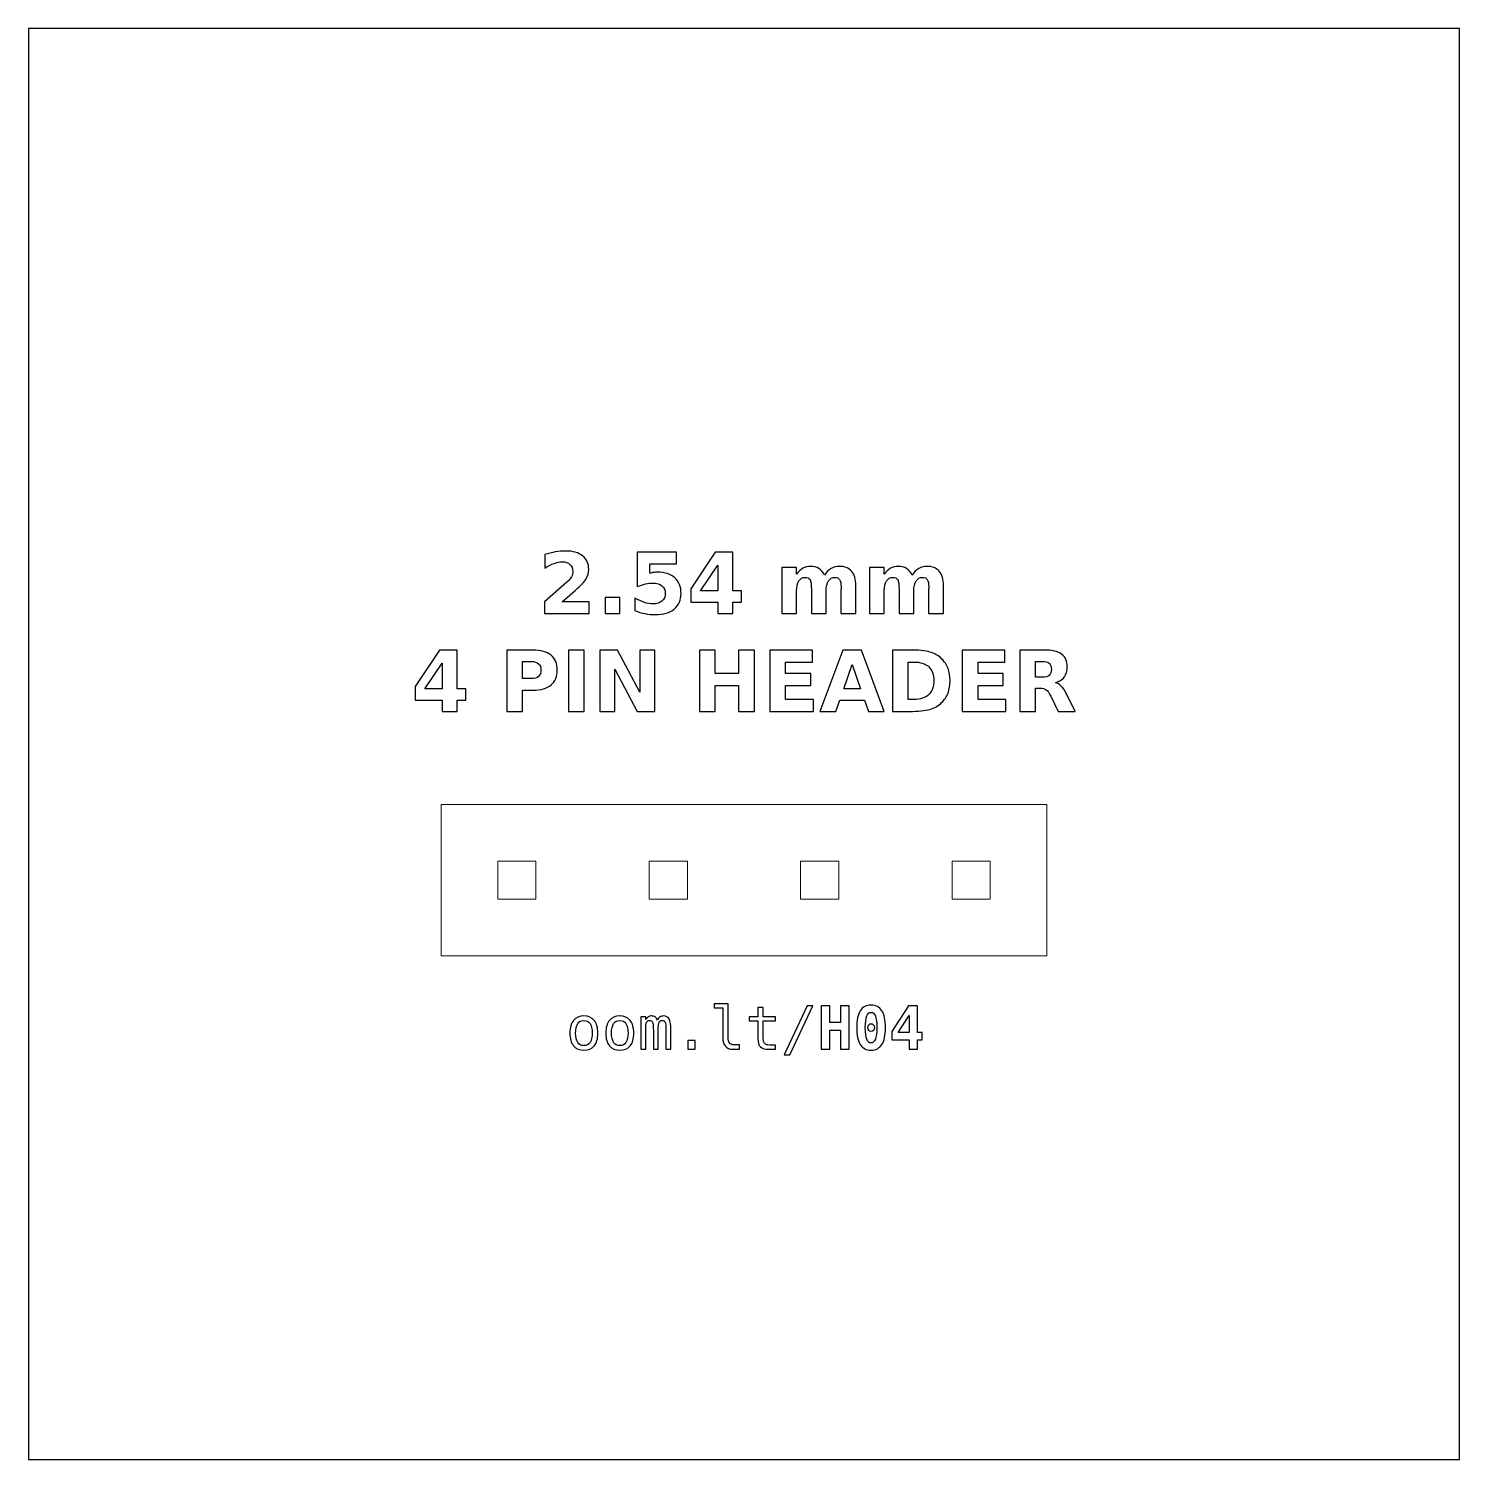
# Model space of a CAD drawing. Header units: centimetres. Extents: x -11.7 to -9.3, y -16.05 to -13.65.
import ezdxf

# ---------------------------------------------------------------- set-up
doc = ezdxf.new("R2010")
doc.units = ezdxf.units.CM
doc.header["$MEASUREMENT"] = 0
doc.layers.add('Layer 1', color=7, linetype='Continuous')

msp = doc.modelspace()

# ---------------------------------------------------------------- linework, layer by layer
at = {"layer": 'Layer 1', "color": 7}
msp.add_lwpolyline([(-11.7, -16.05), (-9.3, -16.05), (-9.3, -13.65), (-11.7, -13.65), (-11.7, -16.05)], close=True, dxfattribs=at)
at = {"layer": 'Layer 1', "color": 7, "lineweight": 20}
for points in [[(-11.00801, -15.20555), (-9.99201, -15.20555), (-9.99201, -14.95155), (-11.00801, -14.95155), (-11.00801, -15.20555)], [(-10.91301, -15.11055), (-10.84901, -15.11055), (-10.84901, -15.04655), (-10.91301, -15.04655), (-10.91301, -15.11055)], [(-10.65901, -15.11055), (-10.59501, -15.11055), (-10.59501, -15.04655), (-10.65901, -15.04655), (-10.65901, -15.11055)], [(-10.40501, -15.11055), (-10.34101, -15.11055), (-10.34101, -15.04655), (-10.40501, -15.04655), (-10.40501, -15.11055)], [(-10.15101, -15.11055), (-10.08701, -15.11055), (-10.08701, -15.04655), (-10.15101, -15.04655), (-10.15101, -15.11055)]]:
    msp.add_lwpolyline(points, close=True, dxfattribs=at)
at = {"layer": 'Layer 1', "color": 250}
for points, knots in [([(-10.80503, -14.61152), (-10.80503, -14.61152), (-10.75975, -14.61152), (-10.75975, -14.61152), (-10.75975, -14.61152), (-10.75975, -14.61152), (-10.75975, -14.63102), (-10.75975, -14.63102), (-10.75975, -14.63102), (-10.75975, -14.63102), (-10.83452, -14.63102), (-10.83452, -14.63102), (-10.83452, -14.63102), (-10.83452, -14.63102), (-10.83452, -14.61152), (-10.83452, -14.61152), (-10.83452, -14.61152), (-10.83452, -14.61152), (-10.79696, -14.57839), (-10.79696, -14.57839), (-10.79696, -14.57839), (-10.7936, -14.57535), (-10.79113, -14.57239), (-10.78953, -14.5695), (-10.78953, -14.5695), (-10.78791, -14.5666), (-10.78711, -14.56359), (-10.78711, -14.56046), (-10.78711, -14.56046), (-10.78711, -14.55564), (-10.78873, -14.55176), (-10.79197, -14.54882), (-10.79197, -14.54882), (-10.7952, -14.54588), (-10.7995, -14.54443), (-10.80489, -14.54443), (-10.80489, -14.54443), (-10.80902, -14.54443), (-10.81354, -14.54532), (-10.81846, -14.54708), (-10.81846, -14.54708), (-10.82337, -14.54885), (-10.82864, -14.55148), (-10.83424, -14.55496), (-10.83424, -14.55496), (-10.83424, -14.55496), (-10.83424, -14.53236), (-10.83424, -14.53236), (-10.83424, -14.53236), (-10.82826, -14.53039), (-10.82236, -14.52888), (-10.81653, -14.52785), (-10.81653, -14.52785), (-10.81069, -14.52681), (-10.80498, -14.52629), (-10.79936, -14.52629), (-10.79936, -14.52629), (-10.78706, -14.52629), (-10.77749, -14.529), (-10.77067, -14.53443), (-10.77067, -14.53443), (-10.76385, -14.53984), (-10.76044, -14.54739), (-10.76044, -14.5571), (-10.76044, -14.5571), (-10.76044, -14.5627), (-10.76189, -14.56792), (-10.76479, -14.57277), (-10.76479, -14.57277), (-10.76768, -14.57761), (-10.77377, -14.5841), (-10.78304, -14.59224), (-10.78304, -14.59224), (-10.78304, -14.59224), (-10.80503, -14.61152), (-10.80503, -14.61152)], [0, 0, 0, 0, 0.0526316, 0.0526316, 0.0526316, 0.0526316, 0.1052632, 0.1052632, 0.1052632, 0.1052632, 0.1578947, 0.1578947, 0.1578947, 0.1578947, 0.2105263, 0.2105263, 0.2105263, 0.2105263, 0.2631579, 0.2631579, 0.2631579, 0.2631579, 0.3157895, 0.3157895, 0.3157895, 0.3157895, 0.3684211, 0.3684211, 0.3684211, 0.3684211, 0.4210526, 0.4210526, 0.4210526, 0.4210526, 0.4736842, 0.4736842, 0.4736842, 0.4736842, 0.5263158, 0.5263158, 0.5263158, 0.5263158, 0.5789474, 0.5789474, 0.5789474, 0.5789474, 0.6315789, 0.6315789, 0.6315789, 0.6315789, 0.6842105, 0.6842105, 0.6842105, 0.6842105, 0.7368421, 0.7368421, 0.7368421, 0.7368421, 0.7894737, 0.7894737, 0.7894737, 0.7894737, 0.8421053, 0.8421053, 0.8421053, 0.8421053, 0.8947368, 0.8947368, 0.8947368, 0.8947368, 0.9473684, 0.9473684, 0.9473684, 0.9473684, 1, 1, 1, 1]), ([(-10.67894, -14.52815), (-10.67894, -14.52815), (-10.613, -14.52815), (-10.613, -14.52815), (-10.613, -14.52815), (-10.613, -14.52815), (-10.613, -14.54765), (-10.613, -14.54765), (-10.613, -14.54765), (-10.613, -14.54765), (-10.6578, -14.54765), (-10.6578, -14.54765), (-10.6578, -14.54765), (-10.6578, -14.54765), (-10.6578, -14.56357), (-10.6578, -14.56357), (-10.6578, -14.56357), (-10.65578, -14.56303), (-10.65375, -14.56261), (-10.65171, -14.5623), (-10.65171, -14.5623), (-10.64966, -14.56199), (-10.64752, -14.56185), (-10.64533, -14.56185), (-10.64533, -14.56185), (-10.63278, -14.56185), (-10.62302, -14.56498), (-10.61603, -14.57126), (-10.61603, -14.57126), (-10.60905, -14.57752), (-10.60557, -14.58626), (-10.60557, -14.59746), (-10.60557, -14.59746), (-10.60557, -14.60858), (-10.60938, -14.61729), (-10.61697, -14.62359), (-10.61697, -14.62359), (-10.62457, -14.62987), (-10.63513, -14.63302), (-10.64863, -14.63302), (-10.64863, -14.63302), (-10.65446, -14.63302), (-10.66025, -14.63245), (-10.66596, -14.63133), (-10.66596, -14.63133), (-10.67168, -14.6302), (-10.67737, -14.6285), (-10.68301, -14.6262), (-10.68301, -14.6262), (-10.68301, -14.6262), (-10.68301, -14.60531), (-10.68301, -14.60531), (-10.68301, -14.60531), (-10.67741, -14.60854), (-10.6721, -14.61094), (-10.66707, -14.61253), (-10.66707, -14.61253), (-10.66203, -14.61416), (-10.65728, -14.61496), (-10.65284, -14.61496), (-10.65284, -14.61496), (-10.64639, -14.61496), (-10.64134, -14.61338), (-10.63764, -14.61023), (-10.63764, -14.61023), (-10.63395, -14.6071), (-10.63209, -14.60285), (-10.63209, -14.59746), (-10.63209, -14.59746), (-10.63209, -14.59205), (-10.63395, -14.58779), (-10.63764, -14.58467), (-10.63764, -14.58467), (-10.64134, -14.58154), (-10.64639, -14.57999), (-10.65284, -14.57999), (-10.65284, -14.57999), (-10.65665, -14.57999), (-10.66072, -14.58048), (-10.66502, -14.58147), (-10.66502, -14.58147), (-10.66935, -14.58245), (-10.67398, -14.58398), (-10.67894, -14.58605), (-10.67894, -14.58605), (-10.67894, -14.58605), (-10.67894, -14.52815), (-10.67894, -14.52815)], [0, 0, 0, 0, 0.0454545, 0.0454545, 0.0454545, 0.0454545, 0.0909091, 0.0909091, 0.0909091, 0.0909091, 0.1363636, 0.1363636, 0.1363636, 0.1363636, 0.1818182, 0.1818182, 0.1818182, 0.1818182, 0.2272727, 0.2272727, 0.2272727, 0.2272727, 0.2727273, 0.2727273, 0.2727273, 0.2727273, 0.3181818, 0.3181818, 0.3181818, 0.3181818, 0.3636364, 0.3636364, 0.3636364, 0.3636364, 0.4090909, 0.4090909, 0.4090909, 0.4090909, 0.4545455, 0.4545455, 0.4545455, 0.4545455, 0.5, 0.5, 0.5, 0.5, 0.5454545, 0.5454545, 0.5454545, 0.5454545, 0.5909091, 0.5909091, 0.5909091, 0.5909091, 0.6363636, 0.6363636, 0.6363636, 0.6363636, 0.6818182, 0.6818182, 0.6818182, 0.6818182, 0.7272727, 0.7272727, 0.7272727, 0.7272727, 0.7727273, 0.7727273, 0.7727273, 0.7727273, 0.8181818, 0.8181818, 0.8181818, 0.8181818, 0.8636364, 0.8636364, 0.8636364, 0.8636364, 0.9090909, 0.9090909, 0.9090909, 0.9090909, 0.9545455, 0.9545455, 0.9545455, 0.9545455, 1, 1, 1, 1]), ([(-10.54816, -14.52815), (-10.54816, -14.52815), (-10.51866, -14.52815), (-10.51866, -14.52815), (-10.51866, -14.52815), (-10.51866, -14.52815), (-10.51866, -14.59306), (-10.51866, -14.59306), (-10.51866, -14.59306), (-10.51866, -14.59306), (-10.50399, -14.59306), (-10.50399, -14.59306), (-10.50399, -14.59306), (-10.50399, -14.59306), (-10.50399, -14.61228), (-10.50399, -14.61228), (-10.50399, -14.61228), (-10.50399, -14.61228), (-10.51866, -14.61228), (-10.51866, -14.61228), (-10.51866, -14.61228), (-10.51866, -14.61228), (-10.51866, -14.63102), (-10.51866, -14.63102), (-10.51866, -14.63102), (-10.51866, -14.63102), (-10.54373, -14.63102), (-10.54373, -14.63102), (-10.54373, -14.63102), (-10.54373, -14.63102), (-10.54373, -14.61228), (-10.54373, -14.61228), (-10.54373, -14.61228), (-10.54373, -14.61228), (-10.58936, -14.61228), (-10.58936, -14.61228), (-10.58936, -14.61228), (-10.58936, -14.61228), (-10.58936, -14.58953), (-10.58936, -14.58953), (-10.58936, -14.58953), (-10.58936, -14.58953), (-10.54816, -14.52815), (-10.54816, -14.52815)], [0, 0, 0, 0, 0.0909091, 0.0909091, 0.0909091, 0.0909091, 0.1818182, 0.1818182, 0.1818182, 0.1818182, 0.2727273, 0.2727273, 0.2727273, 0.2727273, 0.3636364, 0.3636364, 0.3636364, 0.3636364, 0.4545455, 0.4545455, 0.4545455, 0.4545455, 0.5454545, 0.5454545, 0.5454545, 0.5454545, 0.6363636, 0.6363636, 0.6363636, 0.6363636, 0.7272727, 0.7272727, 0.7272727, 0.7272727, 0.8181818, 0.8181818, 0.8181818, 0.8181818, 0.9090909, 0.9090909, 0.9090909, 0.9090909, 1, 1, 1, 1]), ([(-10.54373, -14.55), (-10.54373, -14.55), (-10.57283, -14.59306), (-10.57283, -14.59306), (-10.57283, -14.59306), (-10.57283, -14.59306), (-10.54373, -14.59306), (-10.54373, -14.59306), (-10.54373, -14.59306), (-10.54373, -14.59306), (-10.54373, -14.55), (-10.54373, -14.55)], [0, 0, 0, 0, 0.3333333, 0.3333333, 0.3333333, 0.3333333, 0.6666667, 0.6666667, 0.6666667, 0.6666667, 1, 1, 1, 1]), ([(-10.36502, -14.56667), (-10.36189, -14.5619), (-10.3582, -14.55825), (-10.35389, -14.55576), (-10.35389, -14.55576), (-10.34959, -14.55324), (-10.34489, -14.552), (-10.33974, -14.552), (-10.33974, -14.552), (-10.33087, -14.552), (-10.32412, -14.55473), (-10.31949, -14.56021), (-10.31949, -14.56021), (-10.31485, -14.56566), (-10.31252, -14.57361), (-10.31252, -14.58403), (-10.31252, -14.58403), (-10.31252, -14.58403), (-10.31252, -14.63102), (-10.31252, -14.63102), (-10.31252, -14.63102), (-10.31252, -14.63102), (-10.33734, -14.63102), (-10.33734, -14.63102), (-10.33734, -14.63102), (-10.33734, -14.63102), (-10.33734, -14.59078), (-10.33734, -14.59078), (-10.33734, -14.59078), (-10.33729, -14.59019), (-10.33727, -14.58958), (-10.33724, -14.58892), (-10.33724, -14.58892), (-10.33722, -14.58829), (-10.3372, -14.58737), (-10.3372, -14.58617), (-10.3372, -14.58617), (-10.3372, -14.58071), (-10.33799, -14.57674), (-10.33962, -14.57429), (-10.33962, -14.57429), (-10.34122, -14.57182), (-10.3438, -14.5706), (-10.34738, -14.5706), (-10.34738, -14.5706), (-10.35208, -14.5706), (-10.35568, -14.57253), (-10.35824, -14.57639), (-10.35824, -14.57639), (-10.36078, -14.58024), (-10.3621, -14.58582), (-10.3622, -14.59313), (-10.3622, -14.59313), (-10.3622, -14.59313), (-10.3622, -14.63102), (-10.3622, -14.63102), (-10.3622, -14.63102), (-10.3622, -14.63102), (-10.38701, -14.63102), (-10.38701, -14.63102), (-10.38701, -14.63102), (-10.38701, -14.63102), (-10.38701, -14.59078), (-10.38701, -14.59078), (-10.38701, -14.59078), (-10.38701, -14.58224), (-10.38774, -14.57674), (-10.38922, -14.57429), (-10.38922, -14.57429), (-10.39068, -14.57182), (-10.39329, -14.5706), (-10.39705, -14.5706), (-10.39705, -14.5706), (-10.4018, -14.5706), (-10.40545, -14.57255), (-10.40801, -14.57643), (-10.40801, -14.57643), (-10.41057, -14.58031), (-10.41187, -14.58584), (-10.41187, -14.59306), (-10.41187, -14.59306), (-10.41187, -14.59306), (-10.41187, -14.63102), (-10.41187, -14.63102), (-10.41187, -14.63102), (-10.41187, -14.63102), (-10.43668, -14.63102), (-10.43668, -14.63102), (-10.43668, -14.63102), (-10.43668, -14.63102), (-10.43668, -14.55386), (-10.43668, -14.55386), (-10.43668, -14.55386), (-10.43668, -14.55386), (-10.41187, -14.55386), (-10.41187, -14.55386), (-10.41187, -14.55386), (-10.41187, -14.55386), (-10.41187, -14.56517), (-10.41187, -14.56517), (-10.41187, -14.56517), (-10.40883, -14.56079), (-10.40535, -14.55753), (-10.40142, -14.55531), (-10.40142, -14.55531), (-10.3975, -14.5531), (-10.39317, -14.552), (-10.38844, -14.552), (-10.38844, -14.552), (-10.38313, -14.552), (-10.3784, -14.55329), (-10.37433, -14.55586), (-10.37433, -14.55586), (-10.37024, -14.55844), (-10.36713, -14.56204), (-10.36502, -14.56667)], [0, 0, 0, 0, 0.0344828, 0.0344828, 0.0344828, 0.0344828, 0.0689655, 0.0689655, 0.0689655, 0.0689655, 0.1034483, 0.1034483, 0.1034483, 0.1034483, 0.137931, 0.137931, 0.137931, 0.137931, 0.1724138, 0.1724138, 0.1724138, 0.1724138, 0.2068966, 0.2068966, 0.2068966, 0.2068966, 0.2413793, 0.2413793, 0.2413793, 0.2413793, 0.2758621, 0.2758621, 0.2758621, 0.2758621, 0.3103448, 0.3103448, 0.3103448, 0.3103448, 0.3448276, 0.3448276, 0.3448276, 0.3448276, 0.3793103, 0.3793103, 0.3793103, 0.3793103, 0.4137931, 0.4137931, 0.4137931, 0.4137931, 0.4482759, 0.4482759, 0.4482759, 0.4482759, 0.4827586, 0.4827586, 0.4827586, 0.4827586, 0.5172414, 0.5172414, 0.5172414, 0.5172414, 0.5517241, 0.5517241, 0.5517241, 0.5517241, 0.5862069, 0.5862069, 0.5862069, 0.5862069, 0.6206897, 0.6206897, 0.6206897, 0.6206897, 0.6551724, 0.6551724, 0.6551724, 0.6551724, 0.6896552, 0.6896552, 0.6896552, 0.6896552, 0.7241379, 0.7241379, 0.7241379, 0.7241379, 0.7586207, 0.7586207, 0.7586207, 0.7586207, 0.7931034, 0.7931034, 0.7931034, 0.7931034, 0.8275862, 0.8275862, 0.8275862, 0.8275862, 0.862069, 0.862069, 0.862069, 0.862069, 0.8965517, 0.8965517, 0.8965517, 0.8965517, 0.9310345, 0.9310345, 0.9310345, 0.9310345, 0.9655172, 0.9655172, 0.9655172, 0.9655172, 1, 1, 1, 1]), ([(-10.21798, -14.56667), (-10.21485, -14.5619), (-10.21116, -14.55825), (-10.20685, -14.55576), (-10.20685, -14.55576), (-10.20255, -14.55324), (-10.19785, -14.552), (-10.1927, -14.552), (-10.1927, -14.552), (-10.18383, -14.552), (-10.17708, -14.55473), (-10.17245, -14.56021), (-10.17245, -14.56021), (-10.16781, -14.56566), (-10.16548, -14.57361), (-10.16548, -14.58403), (-10.16548, -14.58403), (-10.16548, -14.58403), (-10.16548, -14.63102), (-10.16548, -14.63102), (-10.16548, -14.63102), (-10.16548, -14.63102), (-10.1903, -14.63102), (-10.1903, -14.63102), (-10.1903, -14.63102), (-10.1903, -14.63102), (-10.1903, -14.59078), (-10.1903, -14.59078), (-10.1903, -14.59078), (-10.19025, -14.59019), (-10.19023, -14.58958), (-10.1902, -14.58892), (-10.1902, -14.58892), (-10.19018, -14.58829), (-10.19016, -14.58737), (-10.19016, -14.58617), (-10.19016, -14.58617), (-10.19016, -14.58071), (-10.19095, -14.57674), (-10.19258, -14.57429), (-10.19258, -14.57429), (-10.19418, -14.57182), (-10.19676, -14.5706), (-10.20034, -14.5706), (-10.20034, -14.5706), (-10.20504, -14.5706), (-10.20864, -14.57253), (-10.2112, -14.57639), (-10.2112, -14.57639), (-10.21374, -14.58024), (-10.21506, -14.58582), (-10.21516, -14.59313), (-10.21516, -14.59313), (-10.21516, -14.59313), (-10.21516, -14.63102), (-10.21516, -14.63102), (-10.21516, -14.63102), (-10.21516, -14.63102), (-10.23997, -14.63102), (-10.23997, -14.63102), (-10.23997, -14.63102), (-10.23997, -14.63102), (-10.23997, -14.59078), (-10.23997, -14.59078), (-10.23997, -14.59078), (-10.23997, -14.58224), (-10.2407, -14.57674), (-10.24218, -14.57429), (-10.24218, -14.57429), (-10.24364, -14.57182), (-10.24625, -14.5706), (-10.25001, -14.5706), (-10.25001, -14.5706), (-10.25476, -14.5706), (-10.25841, -14.57255), (-10.26097, -14.57643), (-10.26097, -14.57643), (-10.26353, -14.58031), (-10.26483, -14.58584), (-10.26483, -14.59306), (-10.26483, -14.59306), (-10.26483, -14.59306), (-10.26483, -14.63102), (-10.26483, -14.63102), (-10.26483, -14.63102), (-10.26483, -14.63102), (-10.28964, -14.63102), (-10.28964, -14.63102), (-10.28964, -14.63102), (-10.28964, -14.63102), (-10.28964, -14.55386), (-10.28964, -14.55386), (-10.28964, -14.55386), (-10.28964, -14.55386), (-10.26483, -14.55386), (-10.26483, -14.55386), (-10.26483, -14.55386), (-10.26483, -14.55386), (-10.26483, -14.56517), (-10.26483, -14.56517), (-10.26483, -14.56517), (-10.26179, -14.56079), (-10.25831, -14.55753), (-10.25438, -14.55531), (-10.25438, -14.55531), (-10.25046, -14.5531), (-10.24613, -14.552), (-10.2414, -14.552), (-10.2414, -14.552), (-10.23609, -14.552), (-10.23136, -14.55329), (-10.22729, -14.55586), (-10.22729, -14.55586), (-10.2232, -14.55844), (-10.22009, -14.56204), (-10.21798, -14.56667)], [0, 0, 0, 0, 0.0344828, 0.0344828, 0.0344828, 0.0344828, 0.0689655, 0.0689655, 0.0689655, 0.0689655, 0.1034483, 0.1034483, 0.1034483, 0.1034483, 0.137931, 0.137931, 0.137931, 0.137931, 0.1724138, 0.1724138, 0.1724138, 0.1724138, 0.2068966, 0.2068966, 0.2068966, 0.2068966, 0.2413793, 0.2413793, 0.2413793, 0.2413793, 0.2758621, 0.2758621, 0.2758621, 0.2758621, 0.3103448, 0.3103448, 0.3103448, 0.3103448, 0.3448276, 0.3448276, 0.3448276, 0.3448276, 0.3793103, 0.3793103, 0.3793103, 0.3793103, 0.4137931, 0.4137931, 0.4137931, 0.4137931, 0.4482759, 0.4482759, 0.4482759, 0.4482759, 0.4827586, 0.4827586, 0.4827586, 0.4827586, 0.5172414, 0.5172414, 0.5172414, 0.5172414, 0.5517241, 0.5517241, 0.5517241, 0.5517241, 0.5862069, 0.5862069, 0.5862069, 0.5862069, 0.6206897, 0.6206897, 0.6206897, 0.6206897, 0.6551724, 0.6551724, 0.6551724, 0.6551724, 0.6896552, 0.6896552, 0.6896552, 0.6896552, 0.7241379, 0.7241379, 0.7241379, 0.7241379, 0.7586207, 0.7586207, 0.7586207, 0.7586207, 0.7931034, 0.7931034, 0.7931034, 0.7931034, 0.8275862, 0.8275862, 0.8275862, 0.8275862, 0.862069, 0.862069, 0.862069, 0.862069, 0.8965517, 0.8965517, 0.8965517, 0.8965517, 0.9310345, 0.9310345, 0.9310345, 0.9310345, 0.9655172, 0.9655172, 0.9655172, 0.9655172, 1, 1, 1, 1]), ([(-10.73311, -14.60435), (-10.73311, -14.60435), (-10.70829, -14.60435), (-10.70829, -14.60435), (-10.70829, -14.60435), (-10.70829, -14.60435), (-10.70829, -14.63102), (-10.70829, -14.63102), (-10.70829, -14.63102), (-10.70829, -14.63102), (-10.73311, -14.63102), (-10.73311, -14.63102), (-10.73311, -14.63102), (-10.73311, -14.63102), (-10.73311, -14.60435), (-10.73311, -14.60435)], [0, 0, 0, 0, 0.25, 0.25, 0.25, 0.25, 0.5, 0.5, 0.5, 0.5, 0.75, 0.75, 0.75, 0.75, 1, 1, 1, 1]), ([(-11.01061, -14.6924), (-11.01061, -14.6924), (-10.98111, -14.6924), (-10.98111, -14.6924), (-10.98111, -14.6924), (-10.98111, -14.6924), (-10.98111, -14.75731), (-10.98111, -14.75731), (-10.98111, -14.75731), (-10.98111, -14.75731), (-10.96644, -14.75731), (-10.96644, -14.75731), (-10.96644, -14.75731), (-10.96644, -14.75731), (-10.96644, -14.77653), (-10.96644, -14.77653), (-10.96644, -14.77653), (-10.96644, -14.77653), (-10.98111, -14.77653), (-10.98111, -14.77653), (-10.98111, -14.77653), (-10.98111, -14.77653), (-10.98111, -14.79527), (-10.98111, -14.79527), (-10.98111, -14.79527), (-10.98111, -14.79527), (-11.00618, -14.79527), (-11.00618, -14.79527), (-11.00618, -14.79527), (-11.00618, -14.79527), (-11.00618, -14.77653), (-11.00618, -14.77653), (-11.00618, -14.77653), (-11.00618, -14.77653), (-11.05181, -14.77653), (-11.05181, -14.77653), (-11.05181, -14.77653), (-11.05181, -14.77653), (-11.05181, -14.75378), (-11.05181, -14.75378), (-11.05181, -14.75378), (-11.05181, -14.75378), (-11.01061, -14.6924), (-11.01061, -14.6924)], [0, 0, 0, 0, 0.0909091, 0.0909091, 0.0909091, 0.0909091, 0.1818182, 0.1818182, 0.1818182, 0.1818182, 0.2727273, 0.2727273, 0.2727273, 0.2727273, 0.3636364, 0.3636364, 0.3636364, 0.3636364, 0.4545455, 0.4545455, 0.4545455, 0.4545455, 0.5454545, 0.5454545, 0.5454545, 0.5454545, 0.6363636, 0.6363636, 0.6363636, 0.6363636, 0.7272727, 0.7272727, 0.7272727, 0.7272727, 0.8181818, 0.8181818, 0.8181818, 0.8181818, 0.9090909, 0.9090909, 0.9090909, 0.9090909, 1, 1, 1, 1]), ([(-10.89788, -14.6924), (-10.89788, -14.6924), (-10.85386, -14.6924), (-10.85386, -14.6924), (-10.85386, -14.6924), (-10.84076, -14.6924), (-10.83071, -14.69532), (-10.8237, -14.70113), (-10.8237, -14.70113), (-10.8167, -14.70694), (-10.81319, -14.71521), (-10.81319, -14.72596), (-10.81319, -14.72596), (-10.81319, -14.73673), (-10.8167, -14.74503), (-10.8237, -14.75084), (-10.8237, -14.75084), (-10.83071, -14.75665), (-10.84076, -14.75957), (-10.85386, -14.75957), (-10.85386, -14.75957), (-10.85386, -14.75957), (-10.87135, -14.75957), (-10.87135, -14.75957), (-10.87135, -14.75957), (-10.87135, -14.75957), (-10.87135, -14.79527), (-10.87135, -14.79527), (-10.87135, -14.79527), (-10.87135, -14.79527), (-10.89788, -14.79527), (-10.89788, -14.79527), (-10.89788, -14.79527), (-10.89788, -14.79527), (-10.89788, -14.6924), (-10.89788, -14.6924)], [0, 0, 0, 0, 0.1111111, 0.1111111, 0.1111111, 0.1111111, 0.2222222, 0.2222222, 0.2222222, 0.2222222, 0.3333333, 0.3333333, 0.3333333, 0.3333333, 0.4444444, 0.4444444, 0.4444444, 0.4444444, 0.5555556, 0.5555556, 0.5555556, 0.5555556, 0.6666667, 0.6666667, 0.6666667, 0.6666667, 0.7777778, 0.7777778, 0.7777778, 0.7777778, 0.8888889, 0.8888889, 0.8888889, 0.8888889, 1, 1, 1, 1]), ([(-10.87135, -14.71162), (-10.87135, -14.71162), (-10.87135, -14.74035), (-10.87135, -14.74035), (-10.87135, -14.74035), (-10.87135, -14.74035), (-10.85668, -14.74035), (-10.85668, -14.74035), (-10.85668, -14.74035), (-10.85153, -14.74035), (-10.84755, -14.73911), (-10.84475, -14.73659), (-10.84475, -14.73659), (-10.84195, -14.7341), (-10.84054, -14.73055), (-10.84054, -14.72596), (-10.84054, -14.72596), (-10.84054, -14.72135), (-10.84195, -14.71782), (-10.84475, -14.71533), (-10.84475, -14.71533), (-10.84755, -14.71286), (-10.85153, -14.71162), (-10.85668, -14.71162), (-10.85668, -14.71162), (-10.85668, -14.71162), (-10.87135, -14.71162), (-10.87135, -14.71162)], [0, 0, 0, 0, 0.1428571, 0.1428571, 0.1428571, 0.1428571, 0.2857143, 0.2857143, 0.2857143, 0.2857143, 0.4285714, 0.4285714, 0.4285714, 0.4285714, 0.5714286, 0.5714286, 0.5714286, 0.5714286, 0.7142857, 0.7142857, 0.7142857, 0.7142857, 0.8571429, 0.8571429, 0.8571429, 0.8571429, 1, 1, 1, 1]), ([(-10.79447, -14.6924), (-10.79447, -14.6924), (-10.76794, -14.6924), (-10.76794, -14.6924), (-10.76794, -14.6924), (-10.76794, -14.6924), (-10.76794, -14.79527), (-10.76794, -14.79527), (-10.76794, -14.79527), (-10.76794, -14.79527), (-10.79447, -14.79527), (-10.79447, -14.79527), (-10.79447, -14.79527), (-10.79447, -14.79527), (-10.79447, -14.6924), (-10.79447, -14.6924)], [0, 0, 0, 0, 0.25, 0.25, 0.25, 0.25, 0.5, 0.5, 0.5, 0.5, 0.75, 0.75, 0.75, 0.75, 1, 1, 1, 1]), ([(-10.74198, -14.6924), (-10.74198, -14.6924), (-10.71235, -14.6924), (-10.71235, -14.6924), (-10.71235, -14.6924), (-10.71235, -14.6924), (-10.67493, -14.76296), (-10.67493, -14.76296), (-10.67493, -14.76296), (-10.67493, -14.76296), (-10.67493, -14.6924), (-10.67493, -14.6924), (-10.67493, -14.6924), (-10.67493, -14.6924), (-10.64979, -14.6924), (-10.64979, -14.6924), (-10.64979, -14.6924), (-10.64979, -14.6924), (-10.64979, -14.79527), (-10.64979, -14.79527), (-10.64979, -14.79527), (-10.64979, -14.79527), (-10.67942, -14.79527), (-10.67942, -14.79527), (-10.67942, -14.79527), (-10.67942, -14.79527), (-10.71684, -14.72471), (-10.71684, -14.72471), (-10.71684, -14.72471), (-10.71684, -14.72471), (-10.71684, -14.79527), (-10.71684, -14.79527), (-10.71684, -14.79527), (-10.71684, -14.79527), (-10.74198, -14.79527), (-10.74198, -14.79527), (-10.74198, -14.79527), (-10.74198, -14.79527), (-10.74198, -14.6924), (-10.74198, -14.6924)], [0, 0, 0, 0, 0.1, 0.1, 0.1, 0.1, 0.2, 0.2, 0.2, 0.2, 0.3, 0.3, 0.3, 0.3, 0.4, 0.4, 0.4, 0.4, 0.5, 0.5, 0.5, 0.5, 0.6, 0.6, 0.6, 0.6, 0.7, 0.7, 0.7, 0.7, 0.8, 0.8, 0.8, 0.8, 0.9, 0.9, 0.9, 0.9, 1, 1, 1, 1]), ([(-10.57476, -14.6924), (-10.57476, -14.6924), (-10.54823, -14.6924), (-10.54823, -14.6924), (-10.54823, -14.6924), (-10.54823, -14.6924), (-10.54823, -14.73161), (-10.54823, -14.73161), (-10.54823, -14.73161), (-10.54823, -14.73161), (-10.5091, -14.73161), (-10.5091, -14.73161), (-10.5091, -14.73161), (-10.5091, -14.73161), (-10.5091, -14.6924), (-10.5091, -14.6924), (-10.5091, -14.6924), (-10.5091, -14.6924), (-10.48257, -14.6924), (-10.48257, -14.6924), (-10.48257, -14.6924), (-10.48257, -14.6924), (-10.48257, -14.79527), (-10.48257, -14.79527), (-10.48257, -14.79527), (-10.48257, -14.79527), (-10.5091, -14.79527), (-10.5091, -14.79527), (-10.5091, -14.79527), (-10.5091, -14.79527), (-10.5091, -14.75167), (-10.5091, -14.75167), (-10.5091, -14.75167), (-10.5091, -14.75167), (-10.54823, -14.75167), (-10.54823, -14.75167), (-10.54823, -14.75167), (-10.54823, -14.75167), (-10.54823, -14.79527), (-10.54823, -14.79527), (-10.54823, -14.79527), (-10.54823, -14.79527), (-10.57476, -14.79527), (-10.57476, -14.79527), (-10.57476, -14.79527), (-10.57476, -14.79527), (-10.57476, -14.6924), (-10.57476, -14.6924)], [0, 0, 0, 0, 0.0833333, 0.0833333, 0.0833333, 0.0833333, 0.1666667, 0.1666667, 0.1666667, 0.1666667, 0.25, 0.25, 0.25, 0.25, 0.3333333, 0.3333333, 0.3333333, 0.3333333, 0.4166667, 0.4166667, 0.4166667, 0.4166667, 0.5, 0.5, 0.5, 0.5, 0.5833333, 0.5833333, 0.5833333, 0.5833333, 0.6666667, 0.6666667, 0.6666667, 0.6666667, 0.75, 0.75, 0.75, 0.75, 0.8333333, 0.8333333, 0.8333333, 0.8333333, 0.9166667, 0.9166667, 0.9166667, 0.9166667, 1, 1, 1, 1]), ([(-10.45667, -14.6924), (-10.45667, -14.6924), (-10.38508, -14.6924), (-10.38508, -14.6924), (-10.38508, -14.6924), (-10.38508, -14.6924), (-10.38508, -14.71246), (-10.38508, -14.71246), (-10.38508, -14.71246), (-10.38508, -14.71246), (-10.43014, -14.71246), (-10.43014, -14.71246), (-10.43014, -14.71246), (-10.43014, -14.71246), (-10.43014, -14.73161), (-10.43014, -14.73161), (-10.43014, -14.73161), (-10.43014, -14.73161), (-10.38779, -14.73161), (-10.38779, -14.73161), (-10.38779, -14.73161), (-10.38779, -14.73161), (-10.38779, -14.75167), (-10.38779, -14.75167), (-10.38779, -14.75167), (-10.38779, -14.75167), (-10.43014, -14.75167), (-10.43014, -14.75167), (-10.43014, -14.75167), (-10.43014, -14.75167), (-10.43014, -14.77521), (-10.43014, -14.77521), (-10.43014, -14.77521), (-10.43014, -14.77521), (-10.38358, -14.77521), (-10.38358, -14.77521), (-10.38358, -14.77521), (-10.38358, -14.77521), (-10.38358, -14.79527), (-10.38358, -14.79527), (-10.38358, -14.79527), (-10.38358, -14.79527), (-10.45667, -14.79527), (-10.45667, -14.79527), (-10.45667, -14.79527), (-10.45667, -14.79527), (-10.45667, -14.6924), (-10.45667, -14.6924)], [0, 0, 0, 0, 0.0833333, 0.0833333, 0.0833333, 0.0833333, 0.1666667, 0.1666667, 0.1666667, 0.1666667, 0.25, 0.25, 0.25, 0.25, 0.3333333, 0.3333333, 0.3333333, 0.3333333, 0.4166667, 0.4166667, 0.4166667, 0.4166667, 0.5, 0.5, 0.5, 0.5, 0.5833333, 0.5833333, 0.5833333, 0.5833333, 0.6666667, 0.6666667, 0.6666667, 0.6666667, 0.75, 0.75, 0.75, 0.75, 0.8333333, 0.8333333, 0.8333333, 0.8333333, 0.9166667, 0.9166667, 0.9166667, 0.9166667, 1, 1, 1, 1]), ([(-10.29785, -14.77655), (-10.29785, -14.77655), (-10.33934, -14.77655), (-10.33934, -14.77655), (-10.33934, -14.77655), (-10.33934, -14.77655), (-10.34588, -14.79527), (-10.34588, -14.79527), (-10.34588, -14.79527), (-10.34588, -14.79527), (-10.37255, -14.79527), (-10.37255, -14.79527), (-10.37255, -14.79527), (-10.37255, -14.79527), (-10.33445, -14.6924), (-10.33445, -14.6924), (-10.33445, -14.6924), (-10.33445, -14.6924), (-10.30282, -14.6924), (-10.30282, -14.6924), (-10.30282, -14.6924), (-10.30282, -14.6924), (-10.26472, -14.79527), (-10.26472, -14.79527), (-10.26472, -14.79527), (-10.26472, -14.79527), (-10.29139, -14.79527), (-10.29139, -14.79527), (-10.29139, -14.79527), (-10.29139, -14.79527), (-10.29785, -14.77655), (-10.29785, -14.77655)], [0, 0, 0, 0, 0.125, 0.125, 0.125, 0.125, 0.25, 0.25, 0.25, 0.25, 0.375, 0.375, 0.375, 0.375, 0.5, 0.5, 0.5, 0.5, 0.625, 0.625, 0.625, 0.625, 0.75, 0.75, 0.75, 0.75, 0.875, 0.875, 0.875, 0.875, 1, 1, 1, 1]), ([(-10.25105, -14.6924), (-10.25105, -14.6924), (-10.22306, -14.6924), (-10.22306, -14.6924), (-10.22306, -14.6924), (-10.20745, -14.6924), (-10.19583, -14.69351), (-10.18819, -14.69574), (-10.18819, -14.69574), (-10.18054, -14.69797), (-10.17398, -14.70174), (-10.1685, -14.70708), (-10.1685, -14.70708), (-10.16368, -14.71171), (-10.16011, -14.71707), (-10.15775, -14.72314), (-10.15775, -14.72314), (-10.15543, -14.72918), (-10.15425, -14.73605), (-10.15425, -14.74374), (-10.15425, -14.74374), (-10.15425, -14.7515), (-10.15543, -14.75842), (-10.15775, -14.76451), (-10.15775, -14.76451), (-10.16011, -14.7706), (-10.16368, -14.77596), (-10.1685, -14.78059), (-10.1685, -14.78059), (-10.17403, -14.78593), (-10.18064, -14.7897), (-10.18835, -14.79193), (-10.18835, -14.79193), (-10.19607, -14.79416), (-10.20764, -14.79527), (-10.22306, -14.79527), (-10.22306, -14.79527), (-10.22306, -14.79527), (-10.25105, -14.79527), (-10.25105, -14.79527), (-10.25105, -14.79527), (-10.25105, -14.79527), (-10.25105, -14.6924), (-10.25105, -14.6924)], [0, 0, 0, 0, 0.0909091, 0.0909091, 0.0909091, 0.0909091, 0.1818182, 0.1818182, 0.1818182, 0.1818182, 0.2727273, 0.2727273, 0.2727273, 0.2727273, 0.3636364, 0.3636364, 0.3636364, 0.3636364, 0.4545455, 0.4545455, 0.4545455, 0.4545455, 0.5454545, 0.5454545, 0.5454545, 0.5454545, 0.6363636, 0.6363636, 0.6363636, 0.6363636, 0.7272727, 0.7272727, 0.7272727, 0.7272727, 0.8181818, 0.8181818, 0.8181818, 0.8181818, 0.9090909, 0.9090909, 0.9090909, 0.9090909, 1, 1, 1, 1]), ([(-10.13393, -14.6924), (-10.13393, -14.6924), (-10.06234, -14.6924), (-10.06234, -14.6924), (-10.06234, -14.6924), (-10.06234, -14.6924), (-10.06234, -14.71246), (-10.06234, -14.71246), (-10.06234, -14.71246), (-10.06234, -14.71246), (-10.1074, -14.71246), (-10.1074, -14.71246), (-10.1074, -14.71246), (-10.1074, -14.71246), (-10.1074, -14.73161), (-10.1074, -14.73161), (-10.1074, -14.73161), (-10.1074, -14.73161), (-10.06505, -14.73161), (-10.06505, -14.73161), (-10.06505, -14.73161), (-10.06505, -14.73161), (-10.06505, -14.75167), (-10.06505, -14.75167), (-10.06505, -14.75167), (-10.06505, -14.75167), (-10.1074, -14.75167), (-10.1074, -14.75167), (-10.1074, -14.75167), (-10.1074, -14.75167), (-10.1074, -14.77521), (-10.1074, -14.77521), (-10.1074, -14.77521), (-10.1074, -14.77521), (-10.06084, -14.77521), (-10.06084, -14.77521), (-10.06084, -14.77521), (-10.06084, -14.77521), (-10.06084, -14.79527), (-10.06084, -14.79527), (-10.06084, -14.79527), (-10.06084, -14.79527), (-10.13393, -14.79527), (-10.13393, -14.79527), (-10.13393, -14.79527), (-10.13393, -14.79527), (-10.13393, -14.6924), (-10.13393, -14.6924)], [0, 0, 0, 0, 0.0833333, 0.0833333, 0.0833333, 0.0833333, 0.1666667, 0.1666667, 0.1666667, 0.1666667, 0.25, 0.25, 0.25, 0.25, 0.3333333, 0.3333333, 0.3333333, 0.3333333, 0.4166667, 0.4166667, 0.4166667, 0.4166667, 0.5, 0.5, 0.5, 0.5, 0.5833333, 0.5833333, 0.5833333, 0.5833333, 0.6666667, 0.6666667, 0.6666667, 0.6666667, 0.75, 0.75, 0.75, 0.75, 0.8333333, 0.8333333, 0.8333333, 0.8333333, 0.9166667, 0.9166667, 0.9166667, 0.9166667, 1, 1, 1, 1]), ([(-10.011, -14.75635), (-10.011, -14.75635), (-10.011, -14.79527), (-10.011, -14.79527), (-10.011, -14.79527), (-10.011, -14.79527), (-10.03753, -14.79527), (-10.03753, -14.79527), (-10.03753, -14.79527), (-10.03753, -14.79527), (-10.03753, -14.6924), (-10.03753, -14.6924), (-10.03753, -14.6924), (-10.03753, -14.6924), (-9.99701, -14.6924), (-9.99701, -14.6924), (-9.99701, -14.6924), (-9.98346, -14.6924), (-9.97351, -14.69468), (-9.96721, -14.69922), (-9.96721, -14.69922), (-9.96089, -14.70376), (-9.95773, -14.71096), (-9.95773, -14.72079), (-9.95773, -14.72079), (-9.95773, -14.72758), (-9.95938, -14.73318), (-9.96265, -14.73753), (-9.96265, -14.73753), (-9.96594, -14.74191), (-9.9709, -14.74513), (-9.97751, -14.74718), (-9.97751, -14.74718), (-9.97389, -14.74802), (-9.97062, -14.74988), (-9.96775, -14.7528), (-9.96775, -14.7528), (-9.96488, -14.75571), (-9.96199, -14.76013), (-9.95905, -14.76606), (-9.95905, -14.76606), (-9.95905, -14.76606), (-9.94463, -14.79527), (-9.94463, -14.79527), (-9.94463, -14.79527), (-9.94463, -14.79527), (-9.9729, -14.79527), (-9.9729, -14.79527), (-9.9729, -14.79527), (-9.9729, -14.79527), (-9.98544, -14.76971), (-9.98544, -14.76971), (-9.98544, -14.76971), (-9.98795, -14.76458), (-9.99052, -14.76105), (-9.99313, -14.75917), (-9.99313, -14.75917), (-9.99572, -14.75729), (-9.99917, -14.75635), (-10.0035, -14.75635), (-10.0035, -14.75635), (-10.0035, -14.75635), (-10.011, -14.75635), (-10.011, -14.75635)], [0, 0, 0, 0, 0.0625, 0.0625, 0.0625, 0.0625, 0.125, 0.125, 0.125, 0.125, 0.1875, 0.1875, 0.1875, 0.1875, 0.25, 0.25, 0.25, 0.25, 0.3125, 0.3125, 0.3125, 0.3125, 0.375, 0.375, 0.375, 0.375, 0.4375, 0.4375, 0.4375, 0.4375, 0.5, 0.5, 0.5, 0.5, 0.5625, 0.5625, 0.5625, 0.5625, 0.625, 0.625, 0.625, 0.625, 0.6875, 0.6875, 0.6875, 0.6875, 0.75, 0.75, 0.75, 0.75, 0.8125, 0.8125, 0.8125, 0.8125, 0.875, 0.875, 0.875, 0.875, 0.9375, 0.9375, 0.9375, 0.9375, 1, 1, 1, 1]), ([(-9.99983, -14.73803), (-9.99428, -14.73803), (-9.99028, -14.73699), (-9.98788, -14.73492), (-9.98788, -14.73492), (-9.98546, -14.73285), (-9.98426, -14.72944), (-9.98426, -14.72471), (-9.98426, -14.72471), (-9.98426, -14.72003), (-9.98546, -14.71667), (-9.98788, -14.71465), (-9.98788, -14.71465), (-9.99028, -14.71263), (-9.99428, -14.71162), (-9.99983, -14.71162), (-9.99983, -14.71162), (-9.99983, -14.71162), (-10.011, -14.71162), (-10.011, -14.71162), (-10.011, -14.71162), (-10.011, -14.71162), (-10.011, -14.73803), (-10.011, -14.73803), (-10.011, -14.73803), (-10.011, -14.73803), (-9.99983, -14.73803), (-9.99983, -14.73803)], [0, 0, 0, 0, 0.1428571, 0.1428571, 0.1428571, 0.1428571, 0.2857143, 0.2857143, 0.2857143, 0.2857143, 0.4285714, 0.4285714, 0.4285714, 0.4285714, 0.5714286, 0.5714286, 0.5714286, 0.5714286, 0.7142857, 0.7142857, 0.7142857, 0.7142857, 0.8571429, 0.8571429, 0.8571429, 0.8571429, 1, 1, 1, 1]), ([(-11.00618, -14.71425), (-11.00618, -14.71425), (-11.03528, -14.75731), (-11.03528, -14.75731), (-11.03528, -14.75731), (-11.03528, -14.75731), (-11.00618, -14.75731), (-11.00618, -14.75731), (-11.00618, -14.75731), (-11.00618, -14.75731), (-11.00618, -14.71425), (-11.00618, -14.71425)], [0, 0, 0, 0, 0.3333333, 0.3333333, 0.3333333, 0.3333333, 0.6666667, 0.6666667, 0.6666667, 0.6666667, 1, 1, 1, 1]), ([(-10.33273, -14.75745), (-10.33273, -14.75745), (-10.30453, -14.75745), (-10.30453, -14.75745), (-10.30453, -14.75745), (-10.30453, -14.75745), (-10.3186, -14.71653), (-10.3186, -14.71653), (-10.3186, -14.71653), (-10.3186, -14.71653), (-10.33273, -14.75745), (-10.33273, -14.75745)], [0, 0, 0, 0, 0.3333333, 0.3333333, 0.3333333, 0.3333333, 0.6666667, 0.6666667, 0.6666667, 0.6666667, 1, 1, 1, 1]), ([(-10.22452, -14.71246), (-10.22452, -14.71246), (-10.22452, -14.77521), (-10.22452, -14.77521), (-10.22452, -14.77521), (-10.22452, -14.77521), (-10.21502, -14.77521), (-10.21502, -14.77521), (-10.21502, -14.77521), (-10.20418, -14.77521), (-10.1959, -14.77253), (-10.19019, -14.76714), (-10.19019, -14.76714), (-10.18447, -14.76178), (-10.1816, -14.75397), (-10.1816, -14.74374), (-10.1816, -14.74374), (-10.1816, -14.73353), (-10.18445, -14.72577), (-10.19014, -14.72046), (-10.19014, -14.72046), (-10.19583, -14.71512), (-10.20413, -14.71246), (-10.21502, -14.71246), (-10.21502, -14.71246), (-10.21502, -14.71246), (-10.22452, -14.71246), (-10.22452, -14.71246)], [0, 0, 0, 0, 0.1428571, 0.1428571, 0.1428571, 0.1428571, 0.2857143, 0.2857143, 0.2857143, 0.2857143, 0.4285714, 0.4285714, 0.4285714, 0.4285714, 0.5714286, 0.5714286, 0.5714286, 0.5714286, 0.7142857, 0.7142857, 0.7142857, 0.7142857, 0.8571429, 0.8571429, 0.8571429, 0.8571429, 1, 1, 1, 1]), ([(-10.52663, -15.34235), (-10.52663, -15.34639), (-10.52589, -15.34942), (-10.52441, -15.35147), (-10.52441, -15.35147), (-10.52293, -15.35352), (-10.52074, -15.35455), (-10.51784, -15.35455), (-10.51784, -15.35455), (-10.51784, -15.35455), (-10.50734, -15.35455), (-10.50734, -15.35455), (-10.50734, -15.35455), (-10.50734, -15.35455), (-10.50734, -15.36217), (-10.50734, -15.36217), (-10.50734, -15.36217), (-10.50734, -15.36217), (-10.51871, -15.36217), (-10.51871, -15.36217), (-10.51871, -15.36217), (-10.52409, -15.36217), (-10.52824, -15.36044), (-10.53119, -15.35699), (-10.53119, -15.35699), (-10.53414, -15.35354), (-10.53561, -15.34865), (-10.53561, -15.34235), (-10.53561, -15.34235), (-10.53561, -15.34235), (-10.53561, -15.29268), (-10.53561, -15.29268), (-10.53561, -15.29268), (-10.53561, -15.29268), (-10.55001, -15.29268), (-10.55001, -15.29268), (-10.55001, -15.29268), (-10.55001, -15.29268), (-10.55001, -15.28565), (-10.55001, -15.28565), (-10.55001, -15.28565), (-10.55001, -15.28565), (-10.52663, -15.28565), (-10.52663, -15.28565), (-10.52663, -15.28565), (-10.52663, -15.28565), (-10.52663, -15.34235), (-10.52663, -15.34235)], [0, 0, 0, 0, 0.0833333, 0.0833333, 0.0833333, 0.0833333, 0.1666667, 0.1666667, 0.1666667, 0.1666667, 0.25, 0.25, 0.25, 0.25, 0.3333333, 0.3333333, 0.3333333, 0.3333333, 0.4166667, 0.4166667, 0.4166667, 0.4166667, 0.5, 0.5, 0.5, 0.5, 0.5833333, 0.5833333, 0.5833333, 0.5833333, 0.6666667, 0.6666667, 0.6666667, 0.6666667, 0.75, 0.75, 0.75, 0.75, 0.8333333, 0.8333333, 0.8333333, 0.8333333, 0.9166667, 0.9166667, 0.9166667, 0.9166667, 1, 1, 1, 1]), ([(-10.31099, -15.32578), (-10.31099, -15.31317), (-10.30899, -15.3037), (-10.30499, -15.2974), (-10.30499, -15.2974), (-10.30097, -15.2911), (-10.29495, -15.28795), (-10.2869, -15.28795), (-10.2869, -15.28795), (-10.27884, -15.28795), (-10.2728, -15.29108), (-10.26879, -15.29736), (-10.26879, -15.29736), (-10.26478, -15.30365), (-10.26278, -15.31313), (-10.26278, -15.32578), (-10.26278, -15.32578), (-10.26278, -15.33842), (-10.26478, -15.34789), (-10.26879, -15.35417), (-10.26879, -15.35417), (-10.2728, -15.36045), (-10.27884, -15.36359), (-10.2869, -15.36359), (-10.2869, -15.36359), (-10.29495, -15.36359), (-10.30097, -15.36044), (-10.30499, -15.35414), (-10.30499, -15.35414), (-10.30899, -15.34784), (-10.31099, -15.33838), (-10.31099, -15.32578)], [0, 0, 0, 0, 0.125, 0.125, 0.125, 0.125, 0.25, 0.25, 0.25, 0.25, 0.375, 0.375, 0.375, 0.375, 0.5, 0.5, 0.5, 0.5, 0.625, 0.625, 0.625, 0.625, 0.75, 0.75, 0.75, 0.75, 0.875, 0.875, 0.875, 0.875, 1, 1, 1, 1]), ([(-10.76858, -15.30616), (-10.761, -15.30616), (-10.7552, -15.30861), (-10.75118, -15.31353), (-10.75118, -15.31353), (-10.74716, -15.31845), (-10.74515, -15.32557), (-10.74515, -15.33487), (-10.74515, -15.33487), (-10.74515, -15.34422), (-10.74715, -15.35134), (-10.75115, -15.35624), (-10.75115, -15.35624), (-10.75517, -15.36114), (-10.76097, -15.36359), (-10.76858, -15.36359), (-10.76858, -15.36359), (-10.77618, -15.36359), (-10.78197, -15.36114), (-10.78599, -15.35624), (-10.78599, -15.35624), (-10.78999, -15.35134), (-10.79199, -15.34422), (-10.79199, -15.33487), (-10.79199, -15.33487), (-10.79199, -15.32557), (-10.78999, -15.31845), (-10.78599, -15.31353), (-10.78599, -15.31353), (-10.78197, -15.30861), (-10.77618, -15.30616), (-10.76858, -15.30616)], [0, 0, 0, 0, 0.125, 0.125, 0.125, 0.125, 0.25, 0.25, 0.25, 0.25, 0.375, 0.375, 0.375, 0.375, 0.5, 0.5, 0.5, 0.5, 0.625, 0.625, 0.625, 0.625, 0.75, 0.75, 0.75, 0.75, 0.875, 0.875, 0.875, 0.875, 1, 1, 1, 1]), ([(-10.70837, -15.30616), (-10.70079, -15.30616), (-10.69499, -15.30861), (-10.69097, -15.31353), (-10.69097, -15.31353), (-10.68695, -15.31845), (-10.68494, -15.32557), (-10.68494, -15.33487), (-10.68494, -15.33487), (-10.68494, -15.34422), (-10.68694, -15.35134), (-10.69094, -15.35624), (-10.69094, -15.35624), (-10.69496, -15.36114), (-10.70076, -15.36359), (-10.70837, -15.36359), (-10.70837, -15.36359), (-10.71597, -15.36359), (-10.72176, -15.36114), (-10.72578, -15.35624), (-10.72578, -15.35624), (-10.72978, -15.35134), (-10.73178, -15.34422), (-10.73178, -15.33487), (-10.73178, -15.33487), (-10.73178, -15.32557), (-10.72978, -15.31845), (-10.72578, -15.31353), (-10.72578, -15.31353), (-10.72176, -15.30861), (-10.71597, -15.30616), (-10.70837, -15.30616)], [0, 0, 0, 0, 0.125, 0.125, 0.125, 0.125, 0.25, 0.25, 0.25, 0.25, 0.375, 0.375, 0.375, 0.375, 0.5, 0.5, 0.5, 0.5, 0.625, 0.625, 0.625, 0.625, 0.75, 0.75, 0.75, 0.75, 0.875, 0.875, 0.875, 0.875, 1, 1, 1, 1]), ([(-10.64525, -15.31305), (-10.64415, -15.3107), (-10.64273, -15.30896), (-10.64101, -15.30785), (-10.64101, -15.30785), (-10.63931, -15.30673), (-10.63725, -15.30616), (-10.63485, -15.30616), (-10.63485, -15.30616), (-10.63045, -15.30616), (-10.62734, -15.30786), (-10.62554, -15.31126), (-10.62554, -15.31126), (-10.62373, -15.31467), (-10.62283, -15.32107), (-10.62283, -15.33048), (-10.62283, -15.33048), (-10.62283, -15.33048), (-10.62283, -15.36217), (-10.62283, -15.36217), (-10.62283, -15.36217), (-10.62283, -15.36217), (-10.63103, -15.36217), (-10.63103, -15.36217), (-10.63103, -15.36217), (-10.63103, -15.36217), (-10.63103, -15.33087), (-10.63103, -15.33087), (-10.63103, -15.33087), (-10.63103, -15.32315), (-10.63146, -15.31837), (-10.63233, -15.31648), (-10.63233, -15.31648), (-10.63318, -15.31462), (-10.63476, -15.31368), (-10.63705, -15.31368), (-10.63705, -15.31368), (-10.63965, -15.31368), (-10.64143, -15.31468), (-10.6424, -15.31668), (-10.6424, -15.31668), (-10.64335, -15.31868), (-10.64383, -15.32342), (-10.64383, -15.33087), (-10.64383, -15.33087), (-10.64383, -15.33087), (-10.64383, -15.36217), (-10.64383, -15.36217), (-10.64383, -15.36217), (-10.64383, -15.36217), (-10.65203, -15.36217), (-10.65203, -15.36217), (-10.65203, -15.36217), (-10.65203, -15.36217), (-10.65203, -15.33087), (-10.65203, -15.33087), (-10.65203, -15.33087), (-10.65203, -15.32305), (-10.6525, -15.31823), (-10.65343, -15.31642), (-10.65343, -15.31642), (-10.65435, -15.3146), (-10.65601, -15.31368), (-10.65843, -15.31368), (-10.65843, -15.31368), (-10.66081, -15.31368), (-10.66247, -15.31468), (-10.66338, -15.31668), (-10.66338, -15.31668), (-10.66432, -15.31868), (-10.66478, -15.32342), (-10.66478, -15.33087), (-10.66478, -15.33087), (-10.66478, -15.33087), (-10.66478, -15.36217), (-10.66478, -15.36217), (-10.66478, -15.36217), (-10.66478, -15.36217), (-10.67293, -15.36217), (-10.67293, -15.36217), (-10.67293, -15.36217), (-10.67293, -15.36217), (-10.67293, -15.30748), (-10.67293, -15.30748), (-10.67293, -15.30748), (-10.67293, -15.30748), (-10.66478, -15.30748), (-10.66478, -15.30748), (-10.66478, -15.30748), (-10.66478, -15.30748), (-10.66478, -15.31216), (-10.66478, -15.31216), (-10.66478, -15.31216), (-10.66372, -15.31021), (-10.66237, -15.30873), (-10.66075, -15.3077), (-10.66075, -15.3077), (-10.65915, -15.30668), (-10.65731, -15.30616), (-10.65526, -15.30616), (-10.65526, -15.30616), (-10.65278, -15.30616), (-10.65073, -15.30673), (-10.64908, -15.30786), (-10.64908, -15.30786), (-10.64743, -15.30901), (-10.64616, -15.31073), (-10.64525, -15.31305)], [0, 0, 0, 0, 0.037037, 0.037037, 0.037037, 0.037037, 0.0740741, 0.0740741, 0.0740741, 0.0740741, 0.1111111, 0.1111111, 0.1111111, 0.1111111, 0.1481481, 0.1481481, 0.1481481, 0.1481481, 0.1851852, 0.1851852, 0.1851852, 0.1851852, 0.2222222, 0.2222222, 0.2222222, 0.2222222, 0.2592593, 0.2592593, 0.2592593, 0.2592593, 0.2962963, 0.2962963, 0.2962963, 0.2962963, 0.3333333, 0.3333333, 0.3333333, 0.3333333, 0.3703704, 0.3703704, 0.3703704, 0.3703704, 0.4074074, 0.4074074, 0.4074074, 0.4074074, 0.4444444, 0.4444444, 0.4444444, 0.4444444, 0.4814815, 0.4814815, 0.4814815, 0.4814815, 0.5185185, 0.5185185, 0.5185185, 0.5185185, 0.5555556, 0.5555556, 0.5555556, 0.5555556, 0.5925926, 0.5925926, 0.5925926, 0.5925926, 0.6296296, 0.6296296, 0.6296296, 0.6296296, 0.6666667, 0.6666667, 0.6666667, 0.6666667, 0.7037037, 0.7037037, 0.7037037, 0.7037037, 0.7407407, 0.7407407, 0.7407407, 0.7407407, 0.7777778, 0.7777778, 0.7777778, 0.7777778, 0.8148148, 0.8148148, 0.8148148, 0.8148148, 0.8518519, 0.8518519, 0.8518519, 0.8518519, 0.8888889, 0.8888889, 0.8888889, 0.8888889, 0.9259259, 0.9259259, 0.9259259, 0.9259259, 0.962963, 0.962963, 0.962963, 0.962963, 1, 1, 1, 1]), ([(-10.46763, -15.29195), (-10.46763, -15.29195), (-10.46763, -15.30748), (-10.46763, -15.30748), (-10.46763, -15.30748), (-10.46763, -15.30748), (-10.44721, -15.30748), (-10.44721, -15.30748), (-10.44721, -15.30748), (-10.44721, -15.30748), (-10.44721, -15.31447), (-10.44721, -15.31447), (-10.44721, -15.31447), (-10.44721, -15.31447), (-10.46763, -15.31447), (-10.46763, -15.31447), (-10.46763, -15.31447), (-10.46763, -15.31447), (-10.46763, -15.34415), (-10.46763, -15.34415), (-10.46763, -15.34415), (-10.46763, -15.34819), (-10.46687, -15.351), (-10.46533, -15.35259), (-10.46533, -15.35259), (-10.4638, -15.35419), (-10.46113, -15.35499), (-10.45733, -15.35499), (-10.45733, -15.35499), (-10.45733, -15.35499), (-10.44721, -15.35499), (-10.44721, -15.35499), (-10.44721, -15.35499), (-10.44721, -15.35499), (-10.44721, -15.36217), (-10.44721, -15.36217), (-10.44721, -15.36217), (-10.44721, -15.36217), (-10.4582, -15.36217), (-10.4582, -15.36217), (-10.4582, -15.36217), (-10.46495, -15.36217), (-10.4697, -15.36082), (-10.47247, -15.35812), (-10.47247, -15.35812), (-10.47523, -15.35542), (-10.47662, -15.35075), (-10.47662, -15.34415), (-10.47662, -15.34415), (-10.47662, -15.34415), (-10.47662, -15.31447), (-10.47662, -15.31447), (-10.47662, -15.31447), (-10.47662, -15.31447), (-10.49122, -15.31447), (-10.49122, -15.31447), (-10.49122, -15.31447), (-10.49122, -15.31447), (-10.49122, -15.30748), (-10.49122, -15.30748), (-10.49122, -15.30748), (-10.49122, -15.30748), (-10.47662, -15.30748), (-10.47662, -15.30748), (-10.47662, -15.30748), (-10.47662, -15.30748), (-10.47662, -15.29195), (-10.47662, -15.29195), (-10.47662, -15.29195), (-10.47662, -15.29195), (-10.46763, -15.29195), (-10.46763, -15.29195)], [0, 0, 0, 0, 0.0555556, 0.0555556, 0.0555556, 0.0555556, 0.1111111, 0.1111111, 0.1111111, 0.1111111, 0.1666667, 0.1666667, 0.1666667, 0.1666667, 0.2222222, 0.2222222, 0.2222222, 0.2222222, 0.2777778, 0.2777778, 0.2777778, 0.2777778, 0.3333333, 0.3333333, 0.3333333, 0.3333333, 0.3888889, 0.3888889, 0.3888889, 0.3888889, 0.4444444, 0.4444444, 0.4444444, 0.4444444, 0.5, 0.5, 0.5, 0.5, 0.5555556, 0.5555556, 0.5555556, 0.5555556, 0.6111111, 0.6111111, 0.6111111, 0.6111111, 0.6666667, 0.6666667, 0.6666667, 0.6666667, 0.7222222, 0.7222222, 0.7222222, 0.7222222, 0.7777778, 0.7777778, 0.7777778, 0.7777778, 0.8333333, 0.8333333, 0.8333333, 0.8333333, 0.8888889, 0.8888889, 0.8888889, 0.8888889, 0.9444444, 0.9444444, 0.9444444, 0.9444444, 1, 1, 1, 1]), ([(-10.39399, -15.28926), (-10.39399, -15.28926), (-10.3847, -15.28926), (-10.3847, -15.28926), (-10.3847, -15.28926), (-10.3847, -15.28926), (-10.42309, -15.37145), (-10.42309, -15.37145), (-10.42309, -15.37145), (-10.42309, -15.37145), (-10.43243, -15.37145), (-10.43243, -15.37145), (-10.43243, -15.37145), (-10.43243, -15.37145), (-10.39399, -15.28926), (-10.39399, -15.28926)], [0, 0, 0, 0, 0.25, 0.25, 0.25, 0.25, 0.5, 0.5, 0.5, 0.5, 0.75, 0.75, 0.75, 0.75, 1, 1, 1, 1]), ([(-10.37052, -15.28926), (-10.37052, -15.28926), (-10.35611, -15.28926), (-10.35611, -15.28926), (-10.35611, -15.28926), (-10.35611, -15.28926), (-10.35611, -15.31705), (-10.35611, -15.31705), (-10.35611, -15.31705), (-10.35611, -15.31705), (-10.33808, -15.31705), (-10.33808, -15.31705), (-10.33808, -15.31705), (-10.33808, -15.31705), (-10.33808, -15.28926), (-10.33808, -15.28926), (-10.33808, -15.28926), (-10.33808, -15.28926), (-10.32368, -15.28926), (-10.32368, -15.28926), (-10.32368, -15.28926), (-10.32368, -15.28926), (-10.32368, -15.36217), (-10.32368, -15.36217), (-10.32368, -15.36217), (-10.32368, -15.36217), (-10.33808, -15.36217), (-10.33808, -15.36217), (-10.33808, -15.36217), (-10.33808, -15.36217), (-10.33808, -15.32975), (-10.33808, -15.32975), (-10.33808, -15.32975), (-10.33808, -15.32975), (-10.35611, -15.32975), (-10.35611, -15.32975), (-10.35611, -15.32975), (-10.35611, -15.32975), (-10.35611, -15.36217), (-10.35611, -15.36217), (-10.35611, -15.36217), (-10.35611, -15.36217), (-10.37052, -15.36217), (-10.37052, -15.36217), (-10.37052, -15.36217), (-10.37052, -15.36217), (-10.37052, -15.28926), (-10.37052, -15.28926)], [0, 0, 0, 0, 0.0833333, 0.0833333, 0.0833333, 0.0833333, 0.1666667, 0.1666667, 0.1666667, 0.1666667, 0.25, 0.25, 0.25, 0.25, 0.3333333, 0.3333333, 0.3333333, 0.3333333, 0.4166667, 0.4166667, 0.4166667, 0.4166667, 0.5, 0.5, 0.5, 0.5, 0.5833333, 0.5833333, 0.5833333, 0.5833333, 0.6666667, 0.6666667, 0.6666667, 0.6666667, 0.75, 0.75, 0.75, 0.75, 0.8333333, 0.8333333, 0.8333333, 0.8333333, 0.9166667, 0.9166667, 0.9166667, 0.9166667, 1, 1, 1, 1]), ([(-10.2869, -15.30015), (-10.29024, -15.30015), (-10.29265, -15.30218), (-10.29419, -15.30625), (-10.29419, -15.30625), (-10.29572, -15.31033), (-10.29649, -15.31683), (-10.29649, -15.32578), (-10.29649, -15.32578), (-10.29649, -15.33472), (-10.29572, -15.3412), (-10.29419, -15.34528), (-10.29419, -15.34528), (-10.29265, -15.34935), (-10.29024, -15.35139), (-10.2869, -15.35139), (-10.2869, -15.35139), (-10.28355, -15.35139), (-10.28112, -15.34935), (-10.27959, -15.34528), (-10.27959, -15.34528), (-10.27805, -15.3412), (-10.27729, -15.33472), (-10.27729, -15.32578), (-10.27729, -15.32578), (-10.27729, -15.31683), (-10.27805, -15.31033), (-10.27959, -15.30625), (-10.27959, -15.30625), (-10.28112, -15.30218), (-10.28355, -15.30015), (-10.2869, -15.30015)], [0, 0, 0, 0, 0.125, 0.125, 0.125, 0.125, 0.25, 0.25, 0.25, 0.25, 0.375, 0.375, 0.375, 0.375, 0.5, 0.5, 0.5, 0.5, 0.625, 0.625, 0.625, 0.625, 0.75, 0.75, 0.75, 0.75, 0.875, 0.875, 0.875, 0.875, 1, 1, 1, 1]), ([(-10.22414, -15.28926), (-10.22414, -15.28926), (-10.20906, -15.28926), (-10.20906, -15.28926), (-10.20906, -15.28926), (-10.20906, -15.28926), (-10.20906, -15.33408), (-10.20906, -15.33408), (-10.20906, -15.33408), (-10.20906, -15.33408), (-10.20106, -15.33408), (-10.20106, -15.33408), (-10.20106, -15.33408), (-10.20106, -15.33408), (-10.20106, -15.34644), (-10.20106, -15.34644), (-10.20106, -15.34644), (-10.20106, -15.34644), (-10.20906, -15.34644), (-10.20906, -15.34644), (-10.20906, -15.34644), (-10.20906, -15.34644), (-10.20906, -15.36217), (-10.20906, -15.36217), (-10.20906, -15.36217), (-10.20906, -15.36217), (-10.22288, -15.36217), (-10.22288, -15.36217), (-10.22288, -15.36217), (-10.22288, -15.36217), (-10.22288, -15.34644), (-10.22288, -15.34644), (-10.22288, -15.34644), (-10.22288, -15.34644), (-10.2518, -15.34644), (-10.2518, -15.34644), (-10.2518, -15.34644), (-10.2518, -15.34644), (-10.2518, -15.33247), (-10.2518, -15.33247), (-10.2518, -15.33247), (-10.2518, -15.33247), (-10.22414, -15.28926), (-10.22414, -15.28926)], [0, 0, 0, 0, 0.0909091, 0.0909091, 0.0909091, 0.0909091, 0.1818182, 0.1818182, 0.1818182, 0.1818182, 0.2727273, 0.2727273, 0.2727273, 0.2727273, 0.3636364, 0.3636364, 0.3636364, 0.3636364, 0.4545455, 0.4545455, 0.4545455, 0.4545455, 0.5454545, 0.5454545, 0.5454545, 0.5454545, 0.6363636, 0.6363636, 0.6363636, 0.6363636, 0.7272727, 0.7272727, 0.7272727, 0.7272727, 0.8181818, 0.8181818, 0.8181818, 0.8181818, 0.9090909, 0.9090909, 0.9090909, 0.9090909, 1, 1, 1, 1]), ([(-10.22288, -15.30528), (-10.22288, -15.30528), (-10.2413, -15.33408), (-10.2413, -15.33408), (-10.2413, -15.33408), (-10.2413, -15.33408), (-10.22288, -15.33408), (-10.22288, -15.33408), (-10.22288, -15.33408), (-10.22288, -15.33408), (-10.22288, -15.30528), (-10.22288, -15.30528)], [0, 0, 0, 0, 0.3333333, 0.3333333, 0.3333333, 0.3333333, 0.6666667, 0.6666667, 0.6666667, 0.6666667, 1, 1, 1, 1]), ([(-10.76858, -15.31378), (-10.77315, -15.31378), (-10.7766, -15.31555), (-10.77895, -15.3191), (-10.77895, -15.3191), (-10.7813, -15.32265), (-10.78247, -15.32792), (-10.78247, -15.33487), (-10.78247, -15.33487), (-10.78247, -15.3418), (-10.7813, -15.34705), (-10.77895, -15.35062), (-10.77895, -15.35062), (-10.7766, -15.35419), (-10.77315, -15.35597), (-10.76858, -15.35597), (-10.76858, -15.35597), (-10.764, -15.35597), (-10.76053, -15.35419), (-10.75818, -15.35062), (-10.75818, -15.35062), (-10.75583, -15.34705), (-10.75467, -15.3418), (-10.75467, -15.33487), (-10.75467, -15.33487), (-10.75467, -15.32792), (-10.75583, -15.32265), (-10.75818, -15.3191), (-10.75818, -15.3191), (-10.76053, -15.31555), (-10.764, -15.31378), (-10.76858, -15.31378)], [0, 0, 0, 0, 0.125, 0.125, 0.125, 0.125, 0.25, 0.25, 0.25, 0.25, 0.375, 0.375, 0.375, 0.375, 0.5, 0.5, 0.5, 0.5, 0.625, 0.625, 0.625, 0.625, 0.75, 0.75, 0.75, 0.75, 0.875, 0.875, 0.875, 0.875, 1, 1, 1, 1]), ([(-10.70837, -15.31378), (-10.71294, -15.31378), (-10.71639, -15.31555), (-10.71874, -15.3191), (-10.71874, -15.3191), (-10.72109, -15.32265), (-10.72226, -15.32792), (-10.72226, -15.33487), (-10.72226, -15.33487), (-10.72226, -15.3418), (-10.72109, -15.34705), (-10.71874, -15.35062), (-10.71874, -15.35062), (-10.71639, -15.35419), (-10.71294, -15.35597), (-10.70837, -15.35597), (-10.70837, -15.35597), (-10.70379, -15.35597), (-10.70032, -15.35419), (-10.69797, -15.35062), (-10.69797, -15.35062), (-10.69562, -15.34705), (-10.69446, -15.3418), (-10.69446, -15.33487), (-10.69446, -15.33487), (-10.69446, -15.32792), (-10.69562, -15.32265), (-10.69797, -15.3191), (-10.69797, -15.3191), (-10.70032, -15.31555), (-10.70379, -15.31378), (-10.70837, -15.31378)], [0, 0, 0, 0, 0.125, 0.125, 0.125, 0.125, 0.25, 0.25, 0.25, 0.25, 0.375, 0.375, 0.375, 0.375, 0.5, 0.5, 0.5, 0.5, 0.625, 0.625, 0.625, 0.625, 0.75, 0.75, 0.75, 0.75, 0.875, 0.875, 0.875, 0.875, 1, 1, 1, 1]), ([(-10.29297, -15.32578), (-10.29297, -15.32407), (-10.29239, -15.32262), (-10.2912, -15.32145), (-10.2912, -15.32145), (-10.29004, -15.32027), (-10.2886, -15.31968), (-10.2869, -15.31968), (-10.2869, -15.31968), (-10.28519, -15.31968), (-10.28374, -15.32027), (-10.28257, -15.32145), (-10.28257, -15.32145), (-10.28139, -15.32262), (-10.2808, -15.32407), (-10.2808, -15.32578), (-10.2808, -15.32578), (-10.2808, -15.32748), (-10.28139, -15.32892), (-10.28257, -15.33008), (-10.28257, -15.33008), (-10.28374, -15.33127), (-10.28519, -15.33185), (-10.2869, -15.33185), (-10.2869, -15.33185), (-10.2886, -15.33185), (-10.29004, -15.33127), (-10.2912, -15.33012), (-10.2912, -15.33012), (-10.29239, -15.32897), (-10.29297, -15.32752), (-10.29297, -15.32578)], [0, 0, 0, 0, 0.125, 0.125, 0.125, 0.125, 0.25, 0.25, 0.25, 0.25, 0.375, 0.375, 0.375, 0.375, 0.5, 0.5, 0.5, 0.5, 0.625, 0.625, 0.625, 0.625, 0.75, 0.75, 0.75, 0.75, 0.875, 0.875, 0.875, 0.875, 1, 1, 1, 1]), ([(-10.59415, -15.34727), (-10.59415, -15.34727), (-10.58185, -15.34727), (-10.58185, -15.34727), (-10.58185, -15.34727), (-10.58185, -15.34727), (-10.58185, -15.36217), (-10.58185, -15.36217), (-10.58185, -15.36217), (-10.58185, -15.36217), (-10.59415, -15.36217), (-10.59415, -15.36217), (-10.59415, -15.36217), (-10.59415, -15.36217), (-10.59415, -15.34727), (-10.59415, -15.34727)], [0, 0, 0, 0, 0.25, 0.25, 0.25, 0.25, 0.5, 0.5, 0.5, 0.5, 0.75, 0.75, 0.75, 0.75, 1, 1, 1, 1])]:
    msp.add_open_spline(points, degree=3, knots=knots, dxfattribs=at)

doc.saveas('drawing.dxf')
